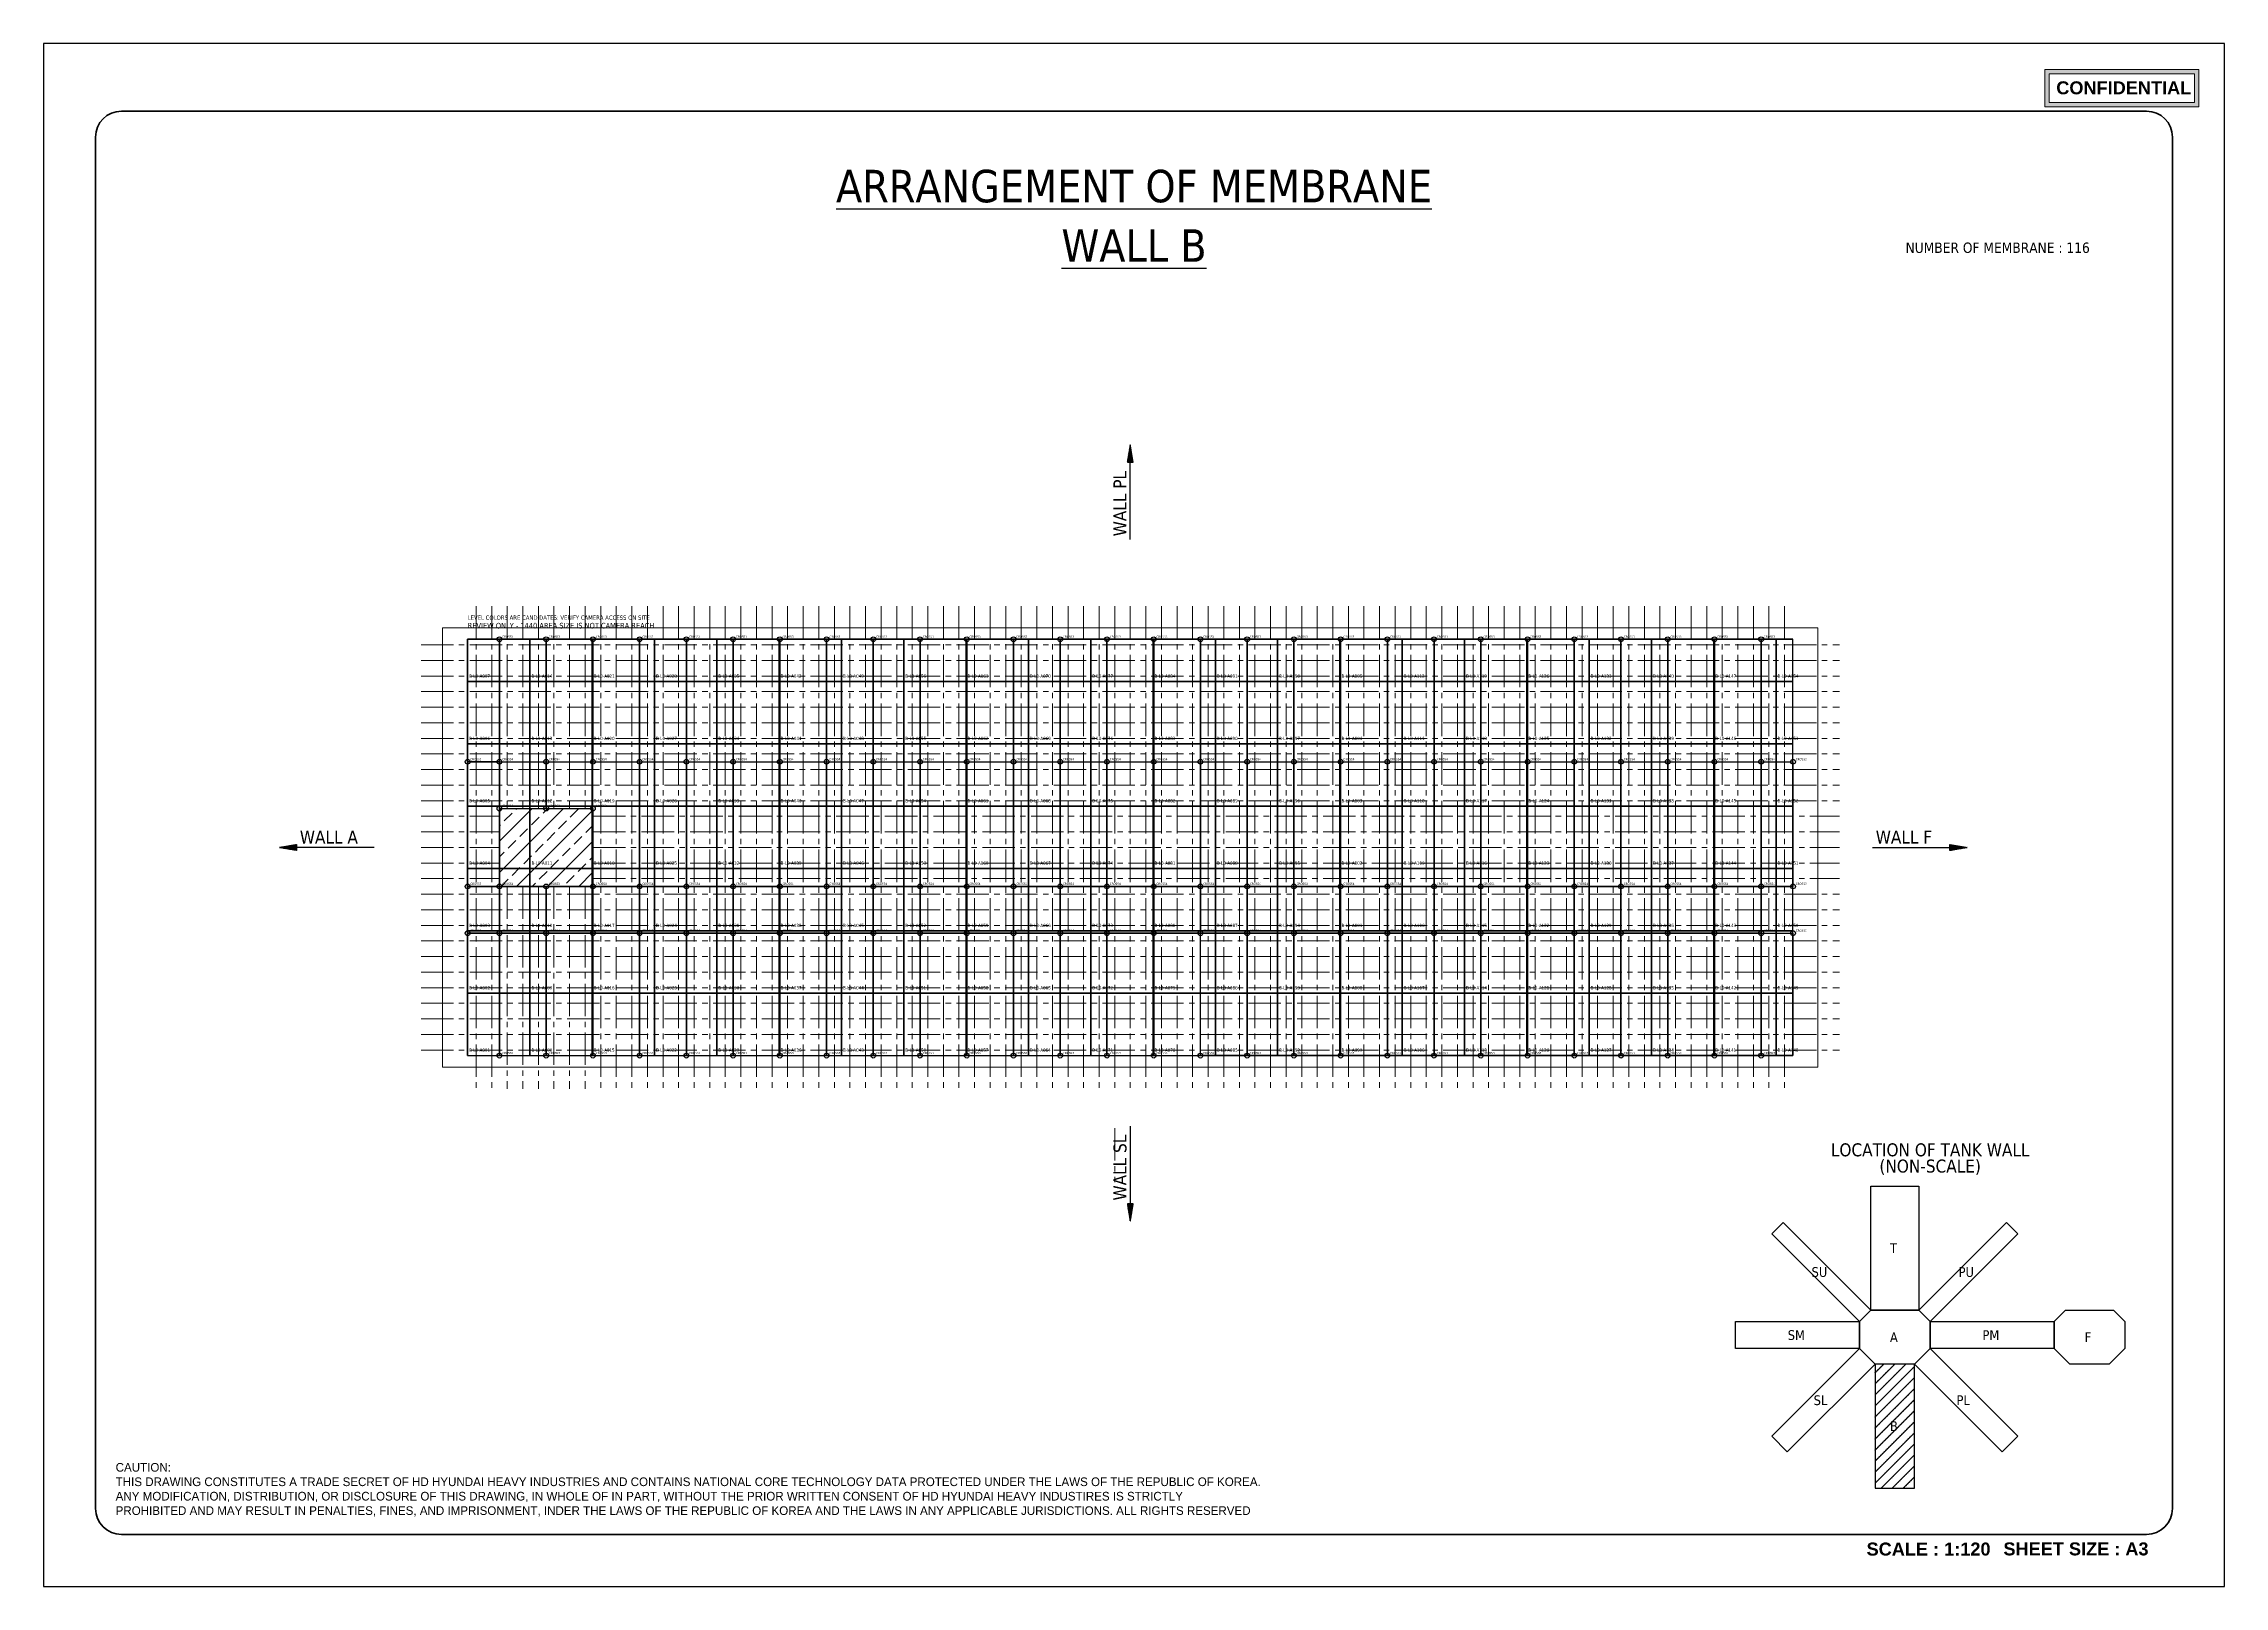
# Model space of a CAD drawing. Extents: x 0 to 50400, y 0 to 35640.
import ezdxf
from ezdxf.enums import TextEntityAlignment as Align

# ---------------------------------------------------------------- set-up
doc = ezdxf.new("R2010")
doc.units = 0
doc.linetypes.add('CENTER2', pattern=[225, 150, -25, 25, -25])
for name, color, linetype, lineweight in [('ACS_AREA_L0', 3, 'Continuous', 25), ('ACS_CROSS3', 200, 'Continuous', 25), ('ACS_CROSS4', 206, 'Continuous', 25), ('ACS_LABEL', 7, 'Continuous', 25), ('ACS_LINE_H', 30, 'Continuous', 25), ('ACS_LINE_V', 30, 'Continuous', 25), ('ACS_VERIFY', 1, 'Continuous', 25), ('KC-2B HHITABLE', 253, 'Continuous', 25), ('KC-2B Membrane Sheet', 181, 'Continuous', 25), ('KC-2B Membrane Sheet UM', 181, 'Continuous', 25), ('KC-2B Non Scale View', 253, 'Continuous', 25), ('KC-2B Note', 2, 'Continuous', 25), ('KC-2B Steel Wall', 7, 'Continuous', 20), ('KC-2B Wall Name', 3, 'Continuous', 25)]:
    doc.layers.add(name, color=color, linetype=linetype, lineweight=lineweight)
doc.layers.add('MULTI-PLOT-AREA', color=2, linetype='Continuous', plot=False)
doc.layers.add('New Scale Title', color=7, linetype='Continuous')
doc.styles.add('arial', font='arialbd.ttf')
doc.styles.add('Default', font='tahoma.ttf')

# ---------------------------------------------------------------- blocks, each defined once
blk = doc.blocks.new('MULTI-PLOT-AREA')
at = {"layer": 'MULTI-PLOT-AREA'}
blk.add_lwpolyline([(0, 0), (1, 0), (1, 1), (0, 1)], close=True, dxfattribs=at)

msp = doc.modelspace()

# ---------------------------------------------------------------- hatches: boundary and pattern name
at = {"layer": 'KC-2B Non Scale View'}
h = msp.add_hatch(dxfattribs=at)
h.set_pattern_fill('WALLCHECK', color=256, scale=0.090198, style=0, pattern_type=2)
h.set_pattern_definition([(45, (42783.48, 5135.06), (-127.56, 127.56), [9.01984, -0.009])])
h.paths.add_polyline_path([(42326, 5135), (42326, 2268), (43241, 2268), (43241, 5135)])
at = {"layer": 'KC-2B Wall Name'}
h = msp.add_hatch(dxfattribs=at)
h.set_pattern_fill('SLOPELINE', color=256, scale=0.75, style=0, pattern_type=2)
h.set_pattern_definition([(45, (36319.7131, 15502.3473), (-0.530330086, 0.530330086), [75, -0.075])])
h.paths.add_polyline_path([(25048, 25973), (25181, 25973), (25115, 26370)])
at = {"layer": 'KC-2B Wall Name', "extrusion": (0, 0, -1)}
h = msp.add_hatch(dxfattribs=at)
h.set_pattern_fill('SLOPELINE', color=256, scale=0.75, angle=90, style=0, pattern_type=2)
h.set_pattern_definition([(135, (229438.1888, 13695.1), (-0.530330086, -0.530330086), [75, -0.075])])
h.paths.add_polyline_path([(-5847, 17137), (-5847, 17003), (-5450, 17070)])
h = msp.add_hatch(dxfattribs=at)
h.set_pattern_fill('SLOPELINE', color=256, scale=0.75, angle=90, style=0, pattern_type=2)
h.set_pattern_definition([(135, (104201.3875, 12210.1), (-0.530330086, -0.530330086), [75, -0.075])])
h.paths.add_polyline_path([(-44057, 17003), (-44057, 17137), (-44455, 17070)])
at = {"layer": 'KC-2B Wall Name'}
h = msp.add_hatch(dxfattribs=at)
h.set_pattern_fill('SLOPELINE', color=256, scale=0.75, style=0, pattern_type=2)
h.set_pattern_definition([(45, (36319.7131, 12559.64045), (-0.530330086, 0.530330086), [75, -0.075])])
h.paths.add_polyline_path([(25181, 8839), (25048, 8839), (25115, 8441)])
at = {"layer": 'New Scale Title', "lineweight": 5, "true_color": 0xff0000}
h = msp.add_hatch(color=1, dxfattribs=at)
h.dxf.hatch_style = 1
h.paths.add_polyline_path([(49813, 35045), (46249, 35045), (46249, 34181), (49813, 34181)])
h.paths.add_polyline_path([(46351, 34283), (46351, 34943), (49711, 34943), (49711, 34283)], flags=16)
h.paths.add_polyline_path([(46420, 34300), (49690, 34300), (49690, 34918), (46420, 34918)], flags=8)

# ---------------------------------------------------------------- linework, layer by layer
at = {"color": 1}
for p, q in [((10535, 17930), (10575, 17970)), ((10535, 17212), (11293, 17970)), ((10535, 17970), (12695, 17970)), ((10646, 17682), (10826, 17862)), ((10916, 17952), (10934, 17970)), ((11112, 17070), (12012, 17970)), ((11275, 17592), (11454, 17772)), ((11544, 17862), (11652, 17970)), ((11830, 17070), (12695, 17935)), ((11903, 17503), (12083, 17682)), ((12173, 17772), (12352, 17952)), ((10535, 17571), (10556, 17592)), ((10752, 17070), (10916, 17233)), ((11005, 17323), (11185, 17503)), ((11471, 17070), (11544, 17143)), ((11634, 17233), (11814, 17413)), ((12263, 17143), (12442, 17323)), ((12532, 17413), (12695, 17576)), ((12549, 17070), (12695, 17216)), ((10535, 16493), (11112, 17070)), ((10535, 16852), (10646, 16964)), ((10736, 17054), (10752, 17070)), ((10930, 16170), (11830, 17070)), ((11095, 16694), (11275, 16874)), ((11365, 16964), (11471, 17070)), ((11649, 16170), (12549, 17070)), ((11724, 16605), (11903, 16784)), ((11993, 16874), (12173, 17054)), ((12352, 16515), (12532, 16694)), ((12622, 16784), (12695, 16857)), ((12695, 16170), (10535, 16170)), ((10571, 16170), (10736, 16335)), ((10826, 16425), (11005, 16605)), ((11289, 16170), (11365, 16245)), ((11454, 16335), (11634, 16515)), ((12083, 16245), (12263, 16425)), ((12367, 16170), (12695, 16498))]:
    msp.add_line(p, q, dxfattribs=at)
for p, q in [((10535, 16170), (10535, 17970)), ((12695, 17970), (12695, 16170))]:
    msp.add_line(p, q)
at = {"layer": 'ACS_AREA_L0'}
for points in [[(9800, 20901), (11240, 20901), (11240, 21879), (9800, 21879)], [(11240, 20901), (12680, 20901), (12680, 21879), (11240, 21879)], [(12680, 20901), (14120, 20901), (14120, 21879), (12680, 21879)], [(14120, 20901), (15560, 20901), (15560, 21879), (14120, 21879)], [(15560, 20901), (17000, 20901), (17000, 21879), (15560, 21879)], [(17000, 20901), (18440, 20901), (18440, 21879), (17000, 21879)], [(18440, 20901), (19880, 20901), (19880, 21879), (18440, 21879)], [(19880, 20901), (21320, 20901), (21320, 21879), (19880, 21879)], [(21320, 20901), (22760, 20901), (22760, 21879), (21320, 21879)], [(22760, 20901), (24200, 20901), (24200, 21879), (22760, 21879)], [(24200, 20901), (25640, 20901), (25640, 21879), (24200, 21879)], [(25640, 20901), (27080, 20901), (27080, 21879), (25640, 21879)], [(27080, 20901), (28520, 20901), (28520, 21879), (27080, 21879)], [(28520, 20901), (29960, 20901), (29960, 21879), (28520, 21879)], [(29960, 20901), (31400, 20901), (31400, 21879), (29960, 21879)], [(31400, 20901), (32840, 20901), (32840, 21879), (31400, 21879)], [(32840, 20901), (34280, 20901), (34280, 21879), (32840, 21879)], [(34280, 20901), (35720, 20901), (35720, 21879), (34280, 21879)], [(35720, 20901), (37160, 20901), (37160, 21879), (35720, 21879)], [(37160, 20901), (38600, 20901), (38600, 21879), (37160, 21879)], [(38600, 20901), (40040, 20901), (40040, 21879), (38600, 21879)], [(40040, 20901), (40430, 20901), (40430, 21879), (40040, 21879)], [(9800, 19461), (11240, 19461), (11240, 20901), (9800, 20901)], [(11240, 19461), (12680, 19461), (12680, 20901), (11240, 20901)], [(12680, 19461), (14120, 19461), (14120, 20901), (12680, 20901)], [(14120, 19461), (15560, 19461), (15560, 20901), (14120, 20901)], [(15560, 19461), (17000, 19461), (17000, 20901), (15560, 20901)], [(17000, 19461), (18440, 19461), (18440, 20901), (17000, 20901)], [(18440, 19461), (19880, 19461), (19880, 20901), (18440, 20901)], [(19880, 19461), (21320, 19461), (21320, 20901), (19880, 20901)], [(21320, 19461), (22760, 19461), (22760, 20901), (21320, 20901)], [(22760, 19461), (24200, 19461), (24200, 20901), (22760, 20901)], [(24200, 19461), (25640, 19461), (25640, 20901), (24200, 20901)], [(25640, 19461), (27080, 19461), (27080, 20901), (25640, 20901)], [(27080, 19461), (28520, 19461), (28520, 20901), (27080, 20901)], [(28520, 19461), (29960, 19461), (29960, 20901), (28520, 20901)], [(29960, 19461), (31400, 19461), (31400, 20901), (29960, 20901)], [(31400, 19461), (32840, 19461), (32840, 20901), (31400, 20901)], [(32840, 19461), (34280, 19461), (34280, 20901), (32840, 20901)], [(34280, 19461), (35720, 19461), (35720, 20901), (34280, 20901)], [(35720, 19461), (37160, 19461), (37160, 20901), (35720, 20901)], [(37160, 19461), (38600, 19461), (38600, 20901), (37160, 20901)], [(38600, 19461), (40040, 19461), (40040, 20901), (38600, 20901)], [(40040, 19461), (40430, 19461), (40430, 20901), (40040, 20901)], [(9800, 18021), (11240, 18021), (11240, 19461), (9800, 19461)], [(11240, 18021), (12680, 18021), (12680, 19461), (11240, 19461)], [(12680, 18021), (14120, 18021), (14120, 19461), (12680, 19461)], [(14120, 18021), (15560, 18021), (15560, 19461), (14120, 19461)], [(15560, 18021), (17000, 18021), (17000, 19461), (15560, 19461)], [(17000, 18021), (18440, 18021), (18440, 19461), (17000, 19461)], [(18440, 18021), (19880, 18021), (19880, 19461), (18440, 19461)], [(19880, 18021), (21320, 18021), (21320, 19461), (19880, 19461)], [(21320, 18021), (22760, 18021), (22760, 19461), (21320, 19461)], [(22760, 18021), (24200, 18021), (24200, 19461), (22760, 19461)], [(24200, 18021), (25640, 18021), (25640, 19461), (24200, 19461)], [(25640, 18021), (27080, 18021), (27080, 19461), (25640, 19461)], [(27080, 18021), (28520, 18021), (28520, 19461), (27080, 19461)], [(28520, 18021), (29960, 18021), (29960, 19461), (28520, 19461)], [(29960, 18021), (31400, 18021), (31400, 19461), (29960, 19461)], [(31400, 18021), (32840, 18021), (32840, 19461), (31400, 19461)], [(32840, 18021), (34280, 18021), (34280, 19461), (32840, 19461)], [(34280, 18021), (35720, 18021), (35720, 19461), (34280, 19461)], [(35720, 18021), (37160, 18021), (37160, 19461), (35720, 19461)], [(37160, 18021), (38600, 18021), (38600, 19461), (37160, 19461)], [(38600, 18021), (40040, 18021), (40040, 19461), (38600, 19461)], [(40040, 18021), (40430, 18021), (40430, 19461), (40040, 19461)], [(9800, 16581), (11240, 16581), (11240, 18021), (9800, 18021)], [(11240, 16581), (12680, 16581), (12680, 18021), (11240, 18021)], [(12680, 16581), (14120, 16581), (14120, 18021), (12680, 18021)], [(14120, 16581), (15560, 16581), (15560, 18021), (14120, 18021)], [(15560, 16581), (17000, 16581), (17000, 18021), (15560, 18021)], [(17000, 16581), (18440, 16581), (18440, 18021), (17000, 18021)], [(18440, 16581), (19880, 16581), (19880, 18021), (18440, 18021)], [(19880, 16581), (21320, 16581), (21320, 18021), (19880, 18021)], [(21320, 16581), (22760, 16581), (22760, 18021), (21320, 18021)], [(22760, 16581), (24200, 16581), (24200, 18021), (22760, 18021)], [(24200, 16581), (25640, 16581), (25640, 18021), (24200, 18021)], [(25640, 16581), (27080, 16581), (27080, 18021), (25640, 18021)], [(27080, 16581), (28520, 16581), (28520, 18021), (27080, 18021)], [(28520, 16581), (29960, 16581), (29960, 18021), (28520, 18021)], [(29960, 16581), (31400, 16581), (31400, 18021), (29960, 18021)], [(31400, 16581), (32840, 16581), (32840, 18021), (31400, 18021)], [(32840, 16581), (34280, 16581), (34280, 18021), (32840, 18021)], [(34280, 16581), (35720, 16581), (35720, 18021), (34280, 18021)], [(35720, 16581), (37160, 16581), (37160, 18021), (35720, 18021)], [(37160, 16581), (38600, 16581), (38600, 18021), (37160, 18021)], [(38600, 16581), (40040, 16581), (40040, 18021), (38600, 18021)], [(40040, 16581), (40430, 16581), (40430, 18021), (40040, 18021)], [(9800, 15141), (11240, 15141), (11240, 16581), (9800, 16581)], [(11240, 15141), (12680, 15141), (12680, 16581), (11240, 16581)], [(12680, 15141), (14120, 15141), (14120, 16581), (12680, 16581)], [(14120, 15141), (15560, 15141), (15560, 16581), (14120, 16581)], [(15560, 15141), (17000, 15141), (17000, 16581), (15560, 16581)], [(17000, 15141), (18440, 15141), (18440, 16581), (17000, 16581)], [(18440, 15141), (19880, 15141), (19880, 16581), (18440, 16581)], [(19880, 15141), (21320, 15141), (21320, 16581), (19880, 16581)], [(21320, 15141), (22760, 15141), (22760, 16581), (21320, 16581)], [(22760, 15141), (24200, 15141), (24200, 16581), (22760, 16581)], [(24200, 15141), (25640, 15141), (25640, 16581), (24200, 16581)], [(25640, 15141), (27080, 15141), (27080, 16581), (25640, 16581)], [(27080, 15141), (28520, 15141), (28520, 16581), (27080, 16581)], [(28520, 15141), (29960, 15141), (29960, 16581), (28520, 16581)], [(29960, 15141), (31400, 15141), (31400, 16581), (29960, 16581)], [(31400, 15141), (32840, 15141), (32840, 16581), (31400, 16581)], [(32840, 15141), (34280, 15141), (34280, 16581), (32840, 16581)], [(34280, 15141), (35720, 15141), (35720, 16581), (34280, 16581)], [(35720, 15141), (37160, 15141), (37160, 16581), (35720, 16581)], [(37160, 15141), (38600, 15141), (38600, 16581), (37160, 16581)], [(38600, 15141), (40040, 15141), (40040, 16581), (38600, 16581)], [(40040, 15141), (40430, 15141), (40430, 16581), (40040, 16581)], [(9800, 13701), (11240, 13701), (11240, 15141), (9800, 15141)], [(11240, 13701), (12680, 13701), (12680, 15141), (11240, 15141)], [(12680, 13701), (14120, 13701), (14120, 15141), (12680, 15141)], [(14120, 13701), (15560, 13701), (15560, 15141), (14120, 15141)], [(15560, 13701), (17000, 13701), (17000, 15141), (15560, 15141)], [(17000, 13701), (18440, 13701), (18440, 15141), (17000, 15141)], [(18440, 13701), (19880, 13701), (19880, 15141), (18440, 15141)], [(19880, 13701), (21320, 13701), (21320, 15141), (19880, 15141)], [(21320, 13701), (22760, 13701), (22760, 15141), (21320, 15141)], [(22760, 13701), (24200, 13701), (24200, 15141), (22760, 15141)], [(24200, 13701), (25640, 13701), (25640, 15141), (24200, 15141)], [(25640, 13701), (27080, 13701), (27080, 15141), (25640, 15141)], [(27080, 13701), (28520, 13701), (28520, 15141), (27080, 15141)], [(28520, 13701), (29960, 13701), (29960, 15141), (28520, 15141)], [(29960, 13701), (31400, 13701), (31400, 15141), (29960, 15141)], [(31400, 13701), (32840, 13701), (32840, 15141), (31400, 15141)], [(32840, 13701), (34280, 13701), (34280, 15141), (32840, 15141)], [(34280, 13701), (35720, 13701), (35720, 15141), (34280, 15141)], [(35720, 13701), (37160, 13701), (37160, 15141), (35720, 15141)], [(37160, 13701), (38600, 13701), (38600, 15141), (37160, 15141)], [(38600, 13701), (40040, 13701), (40040, 15141), (38600, 15141)], [(40040, 13701), (40430, 13701), (40430, 15141), (40040, 15141)], [(9800, 12261), (11240, 12261), (11240, 13701), (9800, 13701)], [(11240, 12261), (12680, 12261), (12680, 13701), (11240, 13701)], [(12680, 12261), (14120, 12261), (14120, 13701), (12680, 13701)], [(14120, 12261), (15560, 12261), (15560, 13701), (14120, 13701)], [(15560, 12261), (17000, 12261), (17000, 13701), (15560, 13701)], [(17000, 12261), (18440, 12261), (18440, 13701), (17000, 13701)], [(18440, 12261), (19880, 12261), (19880, 13701), (18440, 13701)], [(19880, 12261), (21320, 12261), (21320, 13701), (19880, 13701)], [(21320, 12261), (22760, 12261), (22760, 13701), (21320, 13701)], [(22760, 12261), (24200, 12261), (24200, 13701), (22760, 13701)], [(24200, 12261), (25640, 12261), (25640, 13701), (24200, 13701)], [(25640, 12261), (27080, 12261), (27080, 13701), (25640, 13701)], [(27080, 12261), (28520, 12261), (28520, 13701), (27080, 13701)], [(28520, 12261), (29960, 12261), (29960, 13701), (28520, 13701)], [(29960, 12261), (31400, 12261), (31400, 13701), (29960, 13701)], [(31400, 12261), (32840, 12261), (32840, 13701), (31400, 13701)], [(32840, 12261), (34280, 12261), (34280, 13701), (32840, 13701)], [(34280, 12261), (35720, 12261), (35720, 13701), (34280, 13701)], [(35720, 12261), (37160, 12261), (37160, 13701), (35720, 13701)], [(37160, 12261), (38600, 12261), (38600, 13701), (37160, 13701)], [(38600, 12261), (40040, 12261), (40040, 13701), (38600, 13701)], [(40040, 12261), (40430, 12261), (40430, 13701), (40040, 13701)]]:
    msp.add_lwpolyline(points, close=True, dxfattribs=at)
at = {"layer": 'ACS_CROSS3'}
for centre in [(10535, 21879), (11615, 21879), (12695, 21879), (13775, 21879), (14855, 21879), (15935, 21879), (17015, 21879), (18095, 21879), (19175, 21879), (20255, 21879), (21335, 21879), (22415, 21879), (23495, 21879), (24575, 21879), (25655, 21879), (26735, 21879), (27815, 21879), (28895, 21879), (29975, 21879), (31055, 21879), (32135, 21879), (33215, 21879), (34295, 21879), (35375, 21879), (36455, 21879), (37535, 21879), (38615, 21879), (39695, 21879), (9800, 19050), (40430, 19050), (10535, 17970), (11615, 17970), (12695, 17970), (9800, 16170), (11615, 16170), (40430, 16170), (9800, 15090), (40430, 15090), (10535, 12261), (11615, 12261), (12695, 12261), (13775, 12261), (14855, 12261), (15935, 12261), (17015, 12261), (18095, 12261), (19175, 12261), (20255, 12261), (21335, 12261), (22415, 12261), (23495, 12261), (24575, 12261), (25655, 12261), (26735, 12261), (27815, 12261), (28895, 12261), (29975, 12261), (31055, 12261), (32135, 12261), (33215, 12261), (34295, 12261), (35375, 12261), (36455, 12261), (37535, 12261), (38615, 12261), (39695, 12261)]:
    msp.add_circle(centre, 55, dxfattribs=at)
at = {"layer": 'ACS_CROSS4'}
for centre in [(10535, 19050), (11615, 19050), (12695, 19050), (13775, 19050), (14855, 19050), (15935, 19050), (17015, 19050), (18095, 19050), (19175, 19050), (20255, 19050), (21335, 19050), (22415, 19050), (23495, 19050), (24575, 19050), (25655, 19050), (26735, 19050), (27815, 19050), (28895, 19050), (29975, 19050), (31055, 19050), (32135, 19050), (33215, 19050), (34295, 19050), (35375, 19050), (36455, 19050), (37535, 19050), (38615, 19050), (39695, 19050), (10535, 16170), (12695, 16170), (13775, 16170), (14855, 16170), (15935, 16170), (17015, 16170), (18095, 16170), (19175, 16170), (20255, 16170), (21335, 16170), (22415, 16170), (23495, 16170), (24575, 16170), (25655, 16170), (26735, 16170), (27815, 16170), (28895, 16170), (29975, 16170), (31055, 16170), (32135, 16170), (33215, 16170), (34295, 16170), (35375, 16170), (36455, 16170), (37535, 16170), (38615, 16170), (39695, 16170), (10535, 15090), (11615, 15090), (12695, 15090), (13775, 15090), (14855, 15090), (15935, 15090), (17015, 15090), (18095, 15090), (19175, 15090), (20255, 15090), (21335, 15090), (22415, 15090), (23495, 15090), (24575, 15090), (25655, 15090), (26735, 15090), (27815, 15090), (28895, 15090), (29975, 15090), (31055, 15090), (32135, 15090), (33215, 15090), (34295, 15090), (35375, 15090), (36455, 15090), (37535, 15090), (38615, 15090), (39695, 15090)]:
    msp.add_circle(centre, 55, dxfattribs=at)
at = {"layer": 'ACS_LINE_H'}
for p, q in [((9800, 21879), (11240, 21879)), ((11240, 21879), (12680, 21879)), ((12680, 21879), (14120, 21879)), ((14120, 21879), (15560, 21879)), ((15560, 21879), (17000, 21879)), ((17000, 21879), (18440, 21879)), ((18440, 21879), (19880, 21879)), ((19880, 21879), (21320, 21879)), ((21320, 21879), (22760, 21879)), ((22760, 21879), (24200, 21879)), ((24200, 21879), (25640, 21879)), ((25640, 21879), (27080, 21879)), ((27080, 21879), (28520, 21879)), ((28520, 21879), (29960, 21879)), ((29960, 21879), (31400, 21879)), ((31400, 21879), (32840, 21879)), ((32840, 21879), (34280, 21879)), ((34280, 21879), (35720, 21879)), ((35720, 21879), (37160, 21879)), ((37160, 21879), (38600, 21879)), ((38600, 21879), (40040, 21879)), ((40040, 21879), (40430, 21879)), ((9800, 19050), (11240, 19050)), ((11240, 19050), (12680, 19050)), ((12680, 19050), (14120, 19050)), ((14120, 19050), (15560, 19050)), ((15560, 19050), (17000, 19050)), ((17000, 19050), (18440, 19050)), ((18440, 19050), (19880, 19050)), ((19880, 19050), (21320, 19050)), ((21320, 19050), (22760, 19050)), ((22760, 19050), (24200, 19050)), ((24200, 19050), (25640, 19050)), ((25640, 19050), (27080, 19050)), ((27080, 19050), (28520, 19050)), ((28520, 19050), (29960, 19050)), ((29960, 19050), (31400, 19050)), ((31400, 19050), (32840, 19050)), ((32840, 19050), (34280, 19050)), ((34280, 19050), (35720, 19050)), ((35720, 19050), (37160, 19050)), ((37160, 19050), (38600, 19050)), ((38600, 19050), (40040, 19050)), ((40040, 19050), (40430, 19050)), ((10535, 17970), (11240, 17970)), ((11240, 17970), (12680, 17970)), ((12680, 17970), (12695, 17970)), ((9800, 16170), (11240, 16170)), ((11240, 16170), (12680, 16170)), ((12680, 16170), (14120, 16170)), ((14120, 16170), (15560, 16170)), ((15560, 16170), (17000, 16170)), ((17000, 16170), (18440, 16170)), ((18440, 16170), (19880, 16170)), ((19880, 16170), (21320, 16170)), ((21320, 16170), (22760, 16170)), ((22760, 16170), (24200, 16170)), ((24200, 16170), (25640, 16170)), ((25640, 16170), (27080, 16170)), ((27080, 16170), (28520, 16170)), ((28520, 16170), (29960, 16170)), ((29960, 16170), (31400, 16170)), ((31400, 16170), (32840, 16170)), ((32840, 16170), (34280, 16170)), ((34280, 16170), (35720, 16170)), ((35720, 16170), (37160, 16170)), ((37160, 16170), (38600, 16170)), ((38600, 16170), (40040, 16170)), ((40040, 16170), (40430, 16170)), ((9800, 15090), (11240, 15090)), ((11240, 15090), (12680, 15090)), ((12680, 15090), (14120, 15090)), ((14120, 15090), (15560, 15090)), ((15560, 15090), (17000, 15090)), ((17000, 15090), (18440, 15090)), ((18440, 15090), (19880, 15090)), ((19880, 15090), (21320, 15090)), ((21320, 15090), (22760, 15090)), ((22760, 15090), (24200, 15090)), ((24200, 15090), (25640, 15090)), ((25640, 15090), (27080, 15090)), ((27080, 15090), (28520, 15090)), ((28520, 15090), (29960, 15090)), ((29960, 15090), (31400, 15090)), ((31400, 15090), (32840, 15090)), ((32840, 15090), (34280, 15090)), ((34280, 15090), (35720, 15090)), ((35720, 15090), (37160, 15090)), ((37160, 15090), (38600, 15090)), ((38600, 15090), (40040, 15090)), ((40040, 15090), (40430, 15090)), ((9800, 12261), (11240, 12261)), ((11240, 12261), (12680, 12261)), ((12680, 12261), (14120, 12261)), ((14120, 12261), (15560, 12261)), ((15560, 12261), (17000, 12261)), ((17000, 12261), (18440, 12261)), ((18440, 12261), (19880, 12261)), ((19880, 12261), (21320, 12261)), ((21320, 12261), (22760, 12261)), ((22760, 12261), (24200, 12261)), ((24200, 12261), (25640, 12261)), ((25640, 12261), (27080, 12261)), ((27080, 12261), (28520, 12261)), ((28520, 12261), (29960, 12261)), ((29960, 12261), (31400, 12261)), ((31400, 12261), (32840, 12261)), ((32840, 12261), (34280, 12261)), ((34280, 12261), (35720, 12261)), ((35720, 12261), (37160, 12261)), ((37160, 12261), (38600, 12261)), ((38600, 12261), (40040, 12261)), ((40040, 12261), (40430, 12261))]:
    msp.add_line(p, q, dxfattribs=at)
at = {"layer": 'ACS_LINE_V'}
for p, q in [((9800, 20901), (9800, 21879)), ((10535, 20901), (10535, 21879)), ((11615, 20901), (11615, 21879)), ((12695, 20901), (12695, 21879)), ((13775, 20901), (13775, 21879)), ((14855, 20901), (14855, 21879)), ((15935, 20901), (15935, 21879)), ((17015, 20901), (17015, 21879)), ((18095, 20901), (18095, 21879)), ((19175, 20901), (19175, 21879)), ((20255, 20901), (20255, 21879)), ((21335, 20901), (21335, 21879)), ((22415, 20901), (22415, 21879)), ((23495, 20901), (23495, 21879)), ((24575, 20901), (24575, 21879)), ((25655, 20901), (25655, 21879)), ((26735, 20901), (26735, 21879)), ((27815, 20901), (27815, 21879)), ((28895, 20901), (28895, 21879)), ((29975, 20901), (29975, 21879)), ((31055, 20901), (31055, 21879)), ((32135, 20901), (32135, 21879)), ((33215, 20901), (33215, 21879)), ((34295, 20901), (34295, 21879)), ((35375, 20901), (35375, 21879)), ((36455, 20901), (36455, 21879)), ((37535, 20901), (37535, 21879)), ((38615, 20901), (38615, 21879)), ((39695, 20901), (39695, 21879)), ((40430, 20901), (40430, 21879)), ((9800, 19461), (9800, 20901)), ((10535, 19461), (10535, 20901)), ((11615, 19461), (11615, 20901)), ((12695, 19461), (12695, 20901)), ((13775, 19461), (13775, 20901)), ((14855, 19461), (14855, 20901)), ((15935, 19461), (15935, 20901)), ((17015, 19461), (17015, 20901)), ((18095, 19461), (18095, 20901)), ((19175, 19461), (19175, 20901)), ((20255, 19461), (20255, 20901)), ((21335, 19461), (21335, 20901)), ((22415, 19461), (22415, 20901)), ((23495, 19461), (23495, 20901)), ((24575, 19461), (24575, 20901)), ((25655, 19461), (25655, 20901)), ((26735, 19461), (26735, 20901)), ((27815, 19461), (27815, 20901)), ((28895, 19461), (28895, 20901)), ((29975, 19461), (29975, 20901)), ((31055, 19461), (31055, 20901)), ((32135, 19461), (32135, 20901)), ((33215, 19461), (33215, 20901)), ((34295, 19461), (34295, 20901)), ((35375, 19461), (35375, 20901)), ((36455, 19461), (36455, 20901)), ((37535, 19461), (37535, 20901)), ((38615, 19461), (38615, 20901)), ((39695, 19461), (39695, 20901)), ((40430, 19461), (40430, 20901)), ((9800, 18021), (9800, 19461)), ((10535, 18021), (10535, 19461)), ((11615, 18021), (11615, 19461)), ((12695, 18021), (12695, 19461)), ((13775, 18021), (13775, 19461)), ((14855, 18021), (14855, 19461)), ((15935, 18021), (15935, 19461)), ((17015, 18021), (17015, 19461)), ((18095, 18021), (18095, 19461)), ((19175, 18021), (19175, 19461)), ((20255, 18021), (20255, 19461)), ((21335, 18021), (21335, 19461)), ((22415, 18021), (22415, 19461)), ((23495, 18021), (23495, 19461)), ((24575, 18021), (24575, 19461)), ((25655, 18021), (25655, 19461)), ((26735, 18021), (26735, 19461)), ((27815, 18021), (27815, 19461)), ((28895, 18021), (28895, 19461)), ((29975, 18021), (29975, 19461)), ((31055, 18021), (31055, 19461)), ((32135, 18021), (32135, 19461)), ((33215, 18021), (33215, 19461)), ((34295, 18021), (34295, 19461)), ((35375, 18021), (35375, 19461)), ((36455, 18021), (36455, 19461)), ((37535, 18021), (37535, 19461)), ((38615, 18021), (38615, 19461)), ((39695, 18021), (39695, 19461)), ((40430, 18021), (40430, 19461)), ((9800, 16581), (9800, 18021)), ((10535, 16581), (10535, 18021)), ((11615, 17970), (11615, 18021)), ((12695, 16581), (12695, 18021)), ((13775, 16581), (13775, 18021)), ((14855, 16581), (14855, 18021)), ((15935, 16581), (15935, 18021)), ((17015, 16581), (17015, 18021)), ((18095, 16581), (18095, 18021)), ((19175, 16581), (19175, 18021)), ((20255, 16581), (20255, 18021)), ((21335, 16581), (21335, 18021)), ((22415, 16581), (22415, 18021)), ((23495, 16581), (23495, 18021)), ((24575, 16581), (24575, 18021)), ((25655, 16581), (25655, 18021)), ((26735, 16581), (26735, 18021)), ((27815, 16581), (27815, 18021)), ((28895, 16581), (28895, 18021)), ((29975, 16581), (29975, 18021)), ((31055, 16581), (31055, 18021)), ((32135, 16581), (32135, 18021)), ((33215, 16581), (33215, 18021)), ((34295, 16581), (34295, 18021)), ((35375, 16581), (35375, 18021)), ((36455, 16581), (36455, 18021)), ((37535, 16581), (37535, 18021)), ((38615, 16581), (38615, 18021)), ((39695, 16581), (39695, 18021)), ((40430, 16581), (40430, 18021)), ((9800, 15141), (9800, 16581)), ((10535, 15141), (10535, 16581)), ((11615, 15141), (11615, 16170)), ((12695, 15141), (12695, 16581)), ((13775, 15141), (13775, 16581)), ((14855, 15141), (14855, 16581)), ((15935, 15141), (15935, 16581)), ((17015, 15141), (17015, 16581)), ((18095, 15141), (18095, 16581)), ((19175, 15141), (19175, 16581)), ((20255, 15141), (20255, 16581)), ((21335, 15141), (21335, 16581)), ((22415, 15141), (22415, 16581)), ((23495, 15141), (23495, 16581)), ((24575, 15141), (24575, 16581)), ((25655, 15141), (25655, 16581)), ((26735, 15141), (26735, 16581)), ((27815, 15141), (27815, 16581)), ((28895, 15141), (28895, 16581)), ((29975, 15141), (29975, 16581)), ((31055, 15141), (31055, 16581)), ((32135, 15141), (32135, 16581)), ((33215, 15141), (33215, 16581)), ((34295, 15141), (34295, 16581)), ((35375, 15141), (35375, 16581)), ((36455, 15141), (36455, 16581)), ((37535, 15141), (37535, 16581)), ((38615, 15141), (38615, 16581)), ((39695, 15141), (39695, 16581)), ((40430, 15141), (40430, 16581)), ((9800, 13701), (9800, 15141)), ((10535, 13701), (10535, 15141)), ((11615, 13701), (11615, 15141)), ((12695, 13701), (12695, 15141)), ((13775, 13701), (13775, 15141)), ((14855, 13701), (14855, 15141)), ((15935, 13701), (15935, 15141)), ((17015, 13701), (17015, 15141)), ((18095, 13701), (18095, 15141)), ((19175, 13701), (19175, 15141)), ((20255, 13701), (20255, 15141)), ((21335, 13701), (21335, 15141)), ((22415, 13701), (22415, 15141)), ((23495, 13701), (23495, 15141)), ((24575, 13701), (24575, 15141)), ((25655, 13701), (25655, 15141)), ((26735, 13701), (26735, 15141)), ((27815, 13701), (27815, 15141)), ((28895, 13701), (28895, 15141)), ((29975, 13701), (29975, 15141)), ((31055, 13701), (31055, 15141)), ((32135, 13701), (32135, 15141)), ((33215, 13701), (33215, 15141)), ((34295, 13701), (34295, 15141)), ((35375, 13701), (35375, 15141)), ((36455, 13701), (36455, 15141)), ((37535, 13701), (37535, 15141)), ((38615, 13701), (38615, 15141)), ((39695, 13701), (39695, 15141)), ((40430, 13701), (40430, 15141)), ((9800, 12261), (9800, 13701)), ((10535, 12261), (10535, 13701)), ((11615, 12261), (11615, 13701)), ((12695, 12261), (12695, 13701)), ((13775, 12261), (13775, 13701)), ((14855, 12261), (14855, 13701)), ((15935, 12261), (15935, 13701)), ((17015, 12261), (17015, 13701)), ((18095, 12261), (18095, 13701)), ((19175, 12261), (19175, 13701)), ((20255, 12261), (20255, 13701)), ((21335, 12261), (21335, 13701)), ((22415, 12261), (22415, 13701)), ((23495, 12261), (23495, 13701)), ((24575, 12261), (24575, 13701)), ((25655, 12261), (25655, 13701)), ((26735, 12261), (26735, 13701)), ((27815, 12261), (27815, 13701)), ((28895, 12261), (28895, 13701)), ((29975, 12261), (29975, 13701)), ((31055, 12261), (31055, 13701)), ((32135, 12261), (32135, 13701)), ((33215, 12261), (33215, 13701)), ((34295, 12261), (34295, 13701)), ((35375, 12261), (35375, 13701)), ((36455, 12261), (36455, 13701)), ((37535, 12261), (37535, 13701)), ((38615, 12261), (38615, 13701)), ((39695, 12261), (39695, 13701)), ((40430, 12261), (40430, 13701))]:
    msp.add_line(p, q, dxfattribs=at)
at = {"layer": 'KC-2B Membrane Sheet'}
for points in [[(9800, 19050), (10535, 19050), (10535, 16170), (9800, 16170), (9800, 19050)], [(13775, 16170), (12695, 16170), (12695, 19050), (13775, 19050), (13775, 16170)], [(14855, 16170), (13775, 16170), (13775, 19050), (14855, 19050), (14855, 16170)], [(15935, 16170), (14855, 16170), (14855, 19050), (15935, 19050), (15935, 16170)], [(17015, 16170), (15935, 16170), (15935, 19050), (17015, 19050), (17015, 16170)], [(18095, 16170), (17015, 16170), (17015, 19050), (18095, 19050), (18095, 16170)], [(19175, 16170), (18095, 16170), (18095, 19050), (19175, 19050), (19175, 16170)], [(20255, 16170), (19175, 16170), (19175, 19050), (20255, 19050), (20255, 16170)], [(21335, 16170), (20255, 16170), (20255, 19050), (21335, 19050), (21335, 16170)], [(22415, 16170), (21335, 16170), (21335, 19050), (22415, 19050), (22415, 16170)], [(23495, 16170), (22415, 16170), (22415, 19050), (23495, 19050), (23495, 16170)], [(24575, 16170), (23495, 16170), (23495, 19050), (24575, 19050), (24575, 16170)], [(25655, 16170), (24575, 16170), (24575, 19050), (25655, 19050), (25655, 16170)], [(26735, 16170), (25655, 16170), (25655, 19050), (26735, 19050), (26735, 16170)], [(26735, 19050), (27815, 19050), (27815, 16170), (26735, 16170), (26735, 19050)], [(27815, 19050), (28895, 19050), (28895, 16170), (27815, 16170), (27815, 19050)], [(28895, 19050), (29975, 19050), (29975, 16170), (28895, 16170), (28895, 19050)], [(29975, 19050), (31055, 19050), (31055, 16170), (29975, 16170), (29975, 19050)], [(31055, 19050), (32135, 19050), (32135, 16170), (31055, 16170), (31055, 19050)], [(32135, 19050), (33215, 19050), (33215, 16170), (32135, 16170), (32135, 19050)], [(33215, 19050), (34295, 19050), (34295, 16170), (33215, 16170), (33215, 19050)], [(34295, 19050), (35375, 19050), (35375, 16170), (34295, 16170), (34295, 19050)], [(35375, 19050), (36455, 19050), (36455, 16170), (35375, 16170), (35375, 19050)], [(36455, 19050), (37535, 19050), (37535, 16170), (36455, 16170), (36455, 19050)], [(37535, 19050), (38615, 19050), (38615, 16170), (37535, 16170), (37535, 19050)], [(38615, 19050), (39695, 19050), (39695, 16170), (38615, 16170), (38615, 19050)], [(39695, 19050), (40430, 19050), (40430, 16170), (39695, 16170), (39695, 19050)]]:
    msp.add_lwpolyline(points, dxfattribs=at)
at = {"layer": 'KC-2B Membrane Sheet UM', "linetype": 'Continuous'}
for p, q in [((9800, 21879), (10535, 21879)), ((9800, 19050), (9800, 21879)), ((10535, 21879), (10535, 19050)), ((10535, 19050), (10535, 21879)), ((10535, 21879), (11615, 21879)), ((11615, 19050), (11615, 21879)), ((11615, 21879), (12695, 21879)), ((11615, 21879), (11615, 19050)), ((12695, 19050), (12695, 21879)), ((12695, 21879), (13775, 21879)), ((12695, 21879), (12695, 19050)), ((13775, 21879), (13775, 19050)), ((13775, 19050), (13775, 21879)), ((13775, 21879), (14855, 21879)), ((14855, 19050), (14855, 21879)), ((14855, 21879), (15935, 21879)), ((14855, 21879), (14855, 19050)), ((15935, 19050), (15935, 21879)), ((15935, 21879), (17015, 21879)), ((15935, 21879), (15935, 19050)), ((17015, 21879), (17015, 19050)), ((17015, 19050), (17015, 21879)), ((17015, 21879), (18095, 21879)), ((18095, 19050), (18095, 21879)), ((18095, 21879), (19175, 21879)), ((18095, 21879), (18095, 19050)), ((19175, 19050), (19175, 21879)), ((19175, 21879), (20255, 21879)), ((19175, 21879), (19175, 19050)), ((20255, 19050), (20255, 21879)), ((20255, 21879), (21335, 21879)), ((20255, 21879), (20255, 19050)), ((21335, 19050), (21335, 21879)), ((21335, 21879), (22415, 21879)), ((21335, 21879), (21335, 19050)), ((22415, 19050), (22415, 21879)), ((22415, 21879), (23495, 21879)), ((22415, 21879), (22415, 19050)), ((23495, 19050), (23495, 21879)), ((23495, 21879), (24575, 21879)), ((23495, 21879), (23495, 19050)), ((24575, 19050), (24575, 21879)), ((24575, 21879), (25655, 21879)), ((24575, 21879), (24575, 19050)), ((25655, 21879), (25655, 19050)), ((26735, 21879), (25655, 21879)), ((25655, 21879), (25655, 19050)), ((26735, 21879), (26735, 19050)), ((27815, 21879), (26735, 21879)), ((26735, 19050), (26735, 21879)), ((27815, 21879), (27815, 19050)), ((28895, 21879), (27815, 21879)), ((27815, 19050), (27815, 21879)), ((28895, 21879), (28895, 19050)), ((29975, 21879), (28895, 21879)), ((28895, 19050), (28895, 21879)), ((29975, 21879), (29975, 19050)), ((31055, 21879), (29975, 21879)), ((29975, 19050), (29975, 21879)), ((31055, 21879), (31055, 19050)), ((32135, 21879), (31055, 21879)), ((31055, 19050), (31055, 21879)), ((32135, 21879), (32135, 19050)), ((33215, 21879), (32135, 21879)), ((32135, 19050), (32135, 21879)), ((33215, 19050), (33215, 21879)), ((33215, 21879), (33215, 19050)), ((34295, 21879), (33215, 21879)), ((34295, 21879), (34295, 19050)), ((35375, 21879), (34295, 21879)), ((34295, 19050), (34295, 21879)), ((35375, 21879), (35375, 19050)), ((36455, 21879), (35375, 21879)), ((35375, 19050), (35375, 21879)), ((36455, 21879), (36455, 19050)), ((37535, 21879), (36455, 21879)), ((36455, 19050), (36455, 21879)), ((37535, 21879), (37535, 19050)), ((38615, 21879), (37535, 21879)), ((37535, 19050), (37535, 21879)), ((38615, 19050), (38615, 21879)), ((38615, 21879), (38615, 19050)), ((39695, 21879), (38615, 21879)), ((40430, 21879), (39695, 21879)), ((39695, 21879), (39695, 19050)), ((39695, 19050), (39695, 21879)), ((40430, 19050), (40430, 21879)), ((10535, 19050), (9800, 19050)), ((10535, 19050), (10535, 17970)), ((10535, 19050), (12695, 19050)), ((11615, 17970), (11615, 19050)), ((11615, 19050), (11615, 17970)), ((12695, 17970), (12695, 19050)), ((10535, 17970), (11615, 17970)), ((11615, 17970), (12695, 17970)), ((10535, 16170), (9800, 16170)), ((9800, 16170), (9800, 15090)), ((10535, 15090), (10535, 16170)), ((10535, 16170), (10535, 15090)), ((12695, 16170), (11615, 16170)), ((11615, 16170), (11615, 15090)), ((11615, 15090), (11615, 16170)), ((13775, 16170), (12695, 16170)), ((12695, 16170), (12695, 15090)), ((12695, 15090), (12695, 16170)), ((13775, 15090), (13775, 16170)), ((13775, 16170), (13775, 15090)), ((14855, 16170), (14855, 15090)), ((14855, 15090), (14855, 16170)), ((15935, 16170), (15935, 15090)), ((15935, 15090), (15935, 16170)), ((17015, 15090), (17015, 16170)), ((17015, 16170), (17015, 15090)), ((18095, 16170), (18095, 15090)), ((18095, 15090), (18095, 16170)), ((19175, 16170), (19175, 15090)), ((19175, 15090), (19175, 16170)), ((20255, 16170), (20255, 15090)), ((20255, 15090), (20255, 16170)), ((21335, 16170), (21335, 15090)), ((21335, 15090), (21335, 16170)), ((22415, 16170), (22415, 15090)), ((22415, 15090), (22415, 16170)), ((23495, 16170), (23495, 15090)), ((23495, 15090), (23495, 16170)), ((24575, 16170), (24575, 15090)), ((24575, 15090), (24575, 16170)), ((25655, 16170), (25655, 15090)), ((25655, 15090), (25655, 16170)), ((26735, 16170), (26735, 15090)), ((26735, 15090), (26735, 16170)), ((27815, 16170), (27815, 15090)), ((27815, 15090), (27815, 16170)), ((28895, 16170), (28895, 15090)), ((28895, 15090), (28895, 16170)), ((29975, 16170), (29975, 15090)), ((29975, 15090), (29975, 16170)), ((31055, 16170), (31055, 15090)), ((31055, 15090), (31055, 16170)), ((32135, 16170), (32135, 15090)), ((32135, 15090), (32135, 16170)), ((33215, 15090), (33215, 16170)), ((33215, 16170), (33215, 15090)), ((34295, 16170), (34295, 15090)), ((34295, 15090), (34295, 16170)), ((35375, 16170), (35375, 15090)), ((35375, 15090), (35375, 16170)), ((36455, 16170), (36455, 15090)), ((36455, 15090), (36455, 16170)), ((37535, 16170), (37535, 15090)), ((37535, 15090), (37535, 16170)), ((38615, 15090), (38615, 16170)), ((38615, 16170), (38615, 15090)), ((39695, 16170), (39695, 15090)), ((40430, 16170), (39695, 16170)), ((39695, 15090), (39695, 16170)), ((40430, 15090), (40430, 16170)), ((10535, 15090), (9800, 15090)), ((9800, 15090), (9800, 12261)), ((9800, 15090), (10535, 15090)), ((10535, 12261), (10535, 15090)), ((39695, 15090), (10535, 15090)), ((10535, 15090), (10535, 12261)), ((10535, 15090), (39695, 15090)), ((11615, 15090), (11615, 12261)), ((11615, 12261), (11615, 15090)), ((12695, 15090), (12695, 12261)), ((12695, 12261), (12695, 15090)), ((13775, 15090), (13775, 12261)), ((13775, 12261), (13775, 15090)), ((14855, 15090), (14855, 12261)), ((14855, 12261), (14855, 15090)), ((15935, 15090), (15935, 12261)), ((15935, 12261), (15935, 15090)), ((17015, 15090), (17015, 12261)), ((17015, 12261), (17015, 15090)), ((18095, 15090), (18095, 12261)), ((18095, 12261), (18095, 15090)), ((19175, 15090), (19175, 12261)), ((19175, 12261), (19175, 15090)), ((20255, 15090), (20255, 12261)), ((20255, 12261), (20255, 15090)), ((21335, 15090), (21335, 12261)), ((21335, 12261), (21335, 15090)), ((22415, 15090), (22415, 12261)), ((22415, 12261), (22415, 15090)), ((23495, 15090), (23495, 12261)), ((23495, 12261), (23495, 15090)), ((24575, 15090), (24575, 12261)), ((24575, 12261), (24575, 15090)), ((25655, 15090), (25655, 12261)), ((25655, 12261), (25655, 15090)), ((26735, 12261), (26735, 15090)), ((26735, 12261), (26735, 15090)), ((27815, 12261), (27815, 15090)), ((27815, 15090), (27815, 12261)), ((28895, 12261), (28895, 15090)), ((28895, 15090), (28895, 12261)), ((29975, 12261), (29975, 15090)), ((29975, 15090), (29975, 12261)), ((31055, 12261), (31055, 15090)), ((31055, 15090), (31055, 12261)), ((32135, 12261), (32135, 15090)), ((32135, 15090), (32135, 12261)), ((33215, 12261), (33215, 15090)), ((33215, 15090), (33215, 12261)), ((34295, 12261), (34295, 15090)), ((34295, 15090), (34295, 12261)), ((35375, 12261), (35375, 15090)), ((35375, 15090), (35375, 12261)), ((36455, 12261), (36455, 15090)), ((36455, 15090), (36455, 12261)), ((37535, 12261), (37535, 15090)), ((37535, 15090), (37535, 12261)), ((38615, 12261), (38615, 15090)), ((38615, 15090), (38615, 12261)), ((39695, 12261), (39695, 15090)), ((39695, 15090), (40430, 15090)), ((39695, 15090), (39695, 12261)), ((39695, 15090), (40430, 15090)), ((40430, 15090), (40430, 12261)), ((9800, 12261), (10535, 12261)), ((10535, 12261), (11615, 12261)), ((11615, 12261), (12695, 12261)), ((12695, 12261), (13775, 12261)), ((13775, 12261), (14855, 12261)), ((14855, 12261), (15935, 12261)), ((15935, 12261), (17015, 12261)), ((17015, 12261), (18095, 12261)), ((18095, 12261), (19175, 12261)), ((19175, 12261), (20255, 12261)), ((20255, 12261), (21335, 12261)), ((21335, 12261), (22415, 12261)), ((22415, 12261), (23495, 12261)), ((23495, 12261), (24575, 12261)), ((24575, 12261), (25655, 12261)), ((25655, 12261), (26735, 12261)), ((27815, 12261), (26735, 12261)), ((28895, 12261), (27815, 12261)), ((29975, 12261), (28895, 12261)), ((31055, 12261), (29975, 12261)), ((32135, 12261), (31055, 12261)), ((33215, 12261), (32135, 12261)), ((34295, 12261), (33215, 12261)), ((35375, 12261), (34295, 12261)), ((36455, 12261), (35375, 12261)), ((37535, 12261), (36455, 12261)), ((38615, 12261), (37535, 12261)), ((39695, 12261), (38615, 12261)), ((40430, 12261), (39695, 12261))]:
    msp.add_line(p, q, dxfattribs=at)
at = {"layer": 'KC-2B Membrane Sheet UM', "color": 1, "linetype": 'Continuous'}
msp.add_line((11615, 16170), (10535, 16170), dxfattribs=at)
at = {"layer": 'KC-2B Non Scale View', "linetype": 'Continuous', "extrusion": (0, 0, -1)}
for points in [[(-42228, 6378), (-42228, 9245), (-43339, 9245), (-43339, 6378)], [(-41967, 6117), (-39940, 8144), (-40201, 8406), (-42228, 6378)], [(-43339, 6378), (-45366, 8406), (-45627, 8144), (-43600, 6117)], [(-41967, 5494), (-39100, 5494), (-39100, 6117), (-41967, 6117)], [(-42326, 5135), (-41967, 5494), (-41967, 6117), (-42228, 6378), (-43339, 6378), (-43600, 6117), (-43600, 5494), (-43241, 5135)], [(-43600, 6117), (-46467, 6117), (-46467, 5494), (-43600, 5494)], [(-46826, 5135), (-46467, 5494), (-46467, 6117), (-46728, 6378), (-47839, 6378), (-48100, 6117), (-48100, 5494), (-47741, 5135)], [(-42326, 5135), (-40298, 3108), (-39940, 3467), (-41967, 5494)], [(-43600, 5494), (-45627, 3467), (-45268, 3108), (-43241, 5135)]]:
    msp.add_lwpolyline(points, close=True, dxfattribs=at)
at = {"layer": 'KC-2B Non Scale View', "linetype": 'Continuous'}
msp.add_lwpolyline([(42326, 5135), (42326, 2268), (43241, 2268), (43241, 5135)], close=True, dxfattribs=at)
at = {"layer": 'KC-2B Steel Wall', "linetype": 'CENTER2', "ltscale": 5}
for p, q in [((9995, 22645), (9995, 11495)), ((10355, 22645), (10355, 11495)), ((10715, 22645), (10715, 17970)), ((11075, 22645), (11075, 17970)), ((11435, 22645), (11435, 17970)), ((11795, 22645), (11795, 17970)), ((12155, 22645), (12155, 17970)), ((12515, 22645), (12515, 17970)), ((12875, 22645), (12875, 11495)), ((13235, 22645), (13235, 11495)), ((13595, 22645), (13595, 11495)), ((13955, 22645), (13955, 11495)), ((14315, 22645), (14315, 11495)), ((14675, 22645), (14675, 11495)), ((15035, 22645), (15035, 11495)), ((15395, 22645), (15395, 11495)), ((15755, 22645), (15755, 11495)), ((16115, 22645), (16115, 11495)), ((16475, 22645), (16475, 11495)), ((16835, 22645), (16835, 11495)), ((17195, 22645), (17195, 11495)), ((17555, 22645), (17555, 11495)), ((17915, 22645), (17915, 11495)), ((18275, 22645), (18275, 11495)), ((18635, 22645), (18635, 11495)), ((18995, 22645), (18995, 11495)), ((19355, 22645), (19355, 11495)), ((19715, 22645), (19715, 11495)), ((20075, 22645), (20075, 11495)), ((20435, 22645), (20435, 11495)), ((20795, 22645), (20795, 11495)), ((21155, 22645), (21155, 11495)), ((21515, 22645), (21515, 11495)), ((21875, 22645), (21875, 11495)), ((22235, 22645), (22235, 11495)), ((22595, 22645), (22595, 11495)), ((22955, 22645), (22955, 11495)), ((23315, 22645), (23315, 11495)), ((23675, 22645), (23675, 11495)), ((24035, 22645), (24035, 11495)), ((24395, 22645), (24395, 11495)), ((24755, 22645), (24755, 11495)), ((25115, 22645), (25115, 11495)), ((25475, 22645), (25475, 11495)), ((25835, 22645), (25835, 11495)), ((26195, 22645), (26195, 11495)), ((26555, 22645), (26555, 11495)), ((26915, 22645), (26915, 11495)), ((27275, 22645), (27275, 11495)), ((27635, 22645), (27635, 11495)), ((27995, 22645), (27995, 11495)), ((28355, 22645), (28355, 11495)), ((28715, 22645), (28715, 11495)), ((29075, 22645), (29075, 11495)), ((29435, 22645), (29435, 11495)), ((29795, 22645), (29795, 11495)), ((30155, 22645), (30155, 11495)), ((30515, 22645), (30515, 11495)), ((30875, 22645), (30875, 11495)), ((31235, 22645), (31235, 11495)), ((31595, 22645), (31595, 11495)), ((31955, 22645), (31955, 11495)), ((32315, 22645), (32315, 11495)), ((32675, 22645), (32675, 11495)), ((33035, 22645), (33035, 11495)), ((33395, 22645), (33395, 11495)), ((33755, 22645), (33755, 11495)), ((34115, 22645), (34115, 11495)), ((34475, 22645), (34475, 11495)), ((34835, 22645), (34835, 11495)), ((35195, 22645), (35195, 11495)), ((35555, 22645), (35555, 11495)), ((35915, 22645), (35915, 11495)), ((36275, 22645), (36275, 11495)), ((36635, 22645), (36635, 11495)), ((36995, 22645), (36995, 11495)), ((37355, 22645), (37355, 11495)), ((37715, 22645), (37715, 11495)), ((38075, 22645), (38075, 11495)), ((38435, 22645), (38435, 11495)), ((38795, 22645), (38795, 11495)), ((39155, 22645), (39155, 11495)), ((39515, 22645), (39515, 11495)), ((39875, 22645), (39875, 11495)), ((40235, 22645), (40235, 11495)), ((8722, 21750), (41507, 21750)), ((8722, 21390), (41507, 21390)), ((8722, 21030), (41507, 21030)), ((8722, 20670), (41507, 20670)), ((8722, 20310), (41507, 20310)), ((8722, 19950), (41507, 19950)), ((8722, 19590), (41507, 19590)), ((8722, 19230), (41507, 19230)), ((8722, 18870), (41507, 18870)), ((8722, 18510), (41507, 18510)), ((8722, 18150), (41507, 18150)), ((8722, 17790), (10535, 17790)), ((12695, 17790), (41507, 17790)), ((8722, 17430), (10535, 17430)), ((12695, 17430), (41507, 17430)), ((8722, 17070), (10535, 17070)), ((8722, 16710), (10535, 16710)), ((12695, 17070), (41507, 17070)), ((12695, 16710), (41507, 16710)), ((8722, 16350), (10535, 16350)), ((10715, 16170), (10715, 11495)), ((11075, 16170), (11075, 11495)), ((11435, 16170), (11435, 11495)), ((11795, 16170), (11795, 11495)), ((12155, 16170), (12155, 11495)), ((12515, 16170), (12515, 11495)), ((12695, 16350), (41507, 16350)), ((8722, 15990), (41507, 15990)), ((8722, 15630), (41507, 15630)), ((8722, 15270), (41507, 15270)), ((8722, 14910), (41507, 14910)), ((8722, 14550), (41507, 14550)), ((8722, 14190), (41507, 14190)), ((8722, 13830), (41507, 13830)), ((8722, 13470), (41507, 13470)), ((8722, 13110), (41507, 13110)), ((8722, 12750), (41507, 12750)), ((8722, 12390), (41507, 12390)), ((24755, 10585), (24755, 9335))]:
    msp.add_line(p, q, dxfattribs=at)
at = {"layer": 'KC-2B Steel Wall', "extrusion": (0, 0, -1)}
for p, q in [((9222, 22145), (41007, 22145)), ((9222, 11995), (9222, 22145)), ((41007, 22145), (41007, 11995)), ((41007, 11995), (9222, 11995))]:
    msp.add_line(p, q, dxfattribs=at)
at = {"layer": 'KC-2B Wall Name'}
for p, q in [((25115, 24183), (25115, 25973)), ((7637, 17070), (5847, 17070)), ((42268, 17070), (44057, 17070)), ((25115, 10628), (25115, 8839))]:
    msp.add_line(p, q, dxfattribs=at)
for points in [[(25048, 25973), (25181, 25973), (25115, 26370)], [(25181, 8839), (25048, 8839), (25115, 8441)]]:
    msp.add_lwpolyline(points, close=True, dxfattribs=at)
at = {"layer": 'KC-2B Wall Name', "extrusion": (0, 0, -1)}
for points in [[(-5847, 17137), (-5847, 17003), (-5450, 17070)], [(-44057, 17003), (-44057, 17137), (-44455, 17070)]]:
    msp.add_lwpolyline(points, close=True, dxfattribs=at)
at = {"layer": 'New Scale Title', "color": 1, "lineweight": 5, "true_color": 0xff0000}
for p, q in [((46249, 35045), (49813, 35045)), ((46249, 34181), (46249, 35045)), ((46351, 34283), (46351, 34943)), ((46351, 34943), (49711, 34943)), ((49711, 34283), (49711, 34943)), ((49813, 35045), (49813, 34181)), ((49711, 34283), (46351, 34283)), ((49813, 34181), (46249, 34181))]:
    msp.add_line(p, q, dxfattribs=at)
at = {"layer": 'New Scale Title', "color": 7, "linetype": 'Continuous', "lineweight": 40}
for p, q in [((1800, 34080), (48600, 34080)), ((1200, 1800), (1200, 33480)), ((49200, 33480), (49200, 1800)), ((48600, 1200), (1800, 1200))]:
    msp.add_line(p, q, dxfattribs=at)
for centre, start, end in [((1800, 33480), 90, 180), ((48600, 33480), 0, 90), ((1800, 1800), 180, 270), ((48600, 1800), 270, 0), ((48600, 1800), 270, 0)]:
    msp.add_arc(centre, 600, start, end, dxfattribs=at)

# ---------------------------------------------------------------- block references
at = {"layer": 'New Scale Title', "lineweight": 5, "xscale": 50400, "yscale": 35640, "zscale": 1.2}
msp.add_blockref('MULTI-PLOT-AREA', (0, 0), dxfattribs=at)

# ---------------------------------------------------------------- texts
at = {"insert": (1665, 2850), "char_height": 200, "attachment_point": 1}
msp.add_mtext_dynamic_manual_height_columns('CAUTION:\\PTHIS DRAWING CONSTITUTES A TRADE SECRET OF HD HYUNDAI HEAVY INDUSTRIES AND CONTAINS NATIONAL CORE TECHNOLOGY DATA PROTECTED UNDER THE LAWS OF THE REPUBLIC OF KOREA.^JANY MODIFICATION, DISTRIBUTION, OR DISCLOSURE OF THIS DRAWING, IN WHOLE OF IN PART, WITHOUT THE PRIOR WRITTEN CONSENT OF HD HYUNDAI HEAVY INDUSTIRES IS STRICTLY^JPROHIBITED AND MAY RESULT IN PENALTIES, FINES, AND IMPRISONMENT, INDER THE LAWS OF THE REPUBLIC OF KOREA AND THE LAWS IN ANY APPLICABLE JURISDICTIONS. ALL RIGHTS RESERVED', width=552900.89, gutter_width=16936, heights=[-1233], dxfattribs=at)
at = {"layer": 'ACS_CROSS3', "style": 'Default'}
for p in [(10600, 21914), (11680, 21914), (12760, 21914), (13840, 21914), (14920, 21914), (16000, 21914), (17080, 21914), (18160, 21914), (19240, 21914), (20320, 21914), (21400, 21914), (22480, 21914), (23560, 21914), (24640, 21914), (25720, 21914), (26800, 21914), (27880, 21914), (28960, 21914), (30040, 21914), (31120, 21914), (32200, 21914), (33280, 21914), (34360, 21914), (35440, 21914), (36520, 21914), (37600, 21914), (38680, 21914), (39760, 21914), (9865, 19085), (40495, 19085), (10600, 18005), (11680, 18005), (12760, 18005), (9865, 16205), (11680, 16205), (40495, 16205), (9865, 15125), (40495, 15125), (10600, 12296), (11680, 12296), (12760, 12296), (13840, 12296), (14920, 12296), (16000, 12296), (17080, 12296), (18160, 12296), (19240, 12296), (20320, 12296), (21400, 12296), (22480, 12296), (23560, 12296), (24640, 12296), (25720, 12296), (26800, 12296), (27880, 12296), (28960, 12296), (30040, 12296), (31120, 12296), (32200, 12296), (33280, 12296), (34360, 12296), (35440, 12296), (36520, 12296), (37600, 12296), (38680, 12296), (39760, 12296)]:
    msp.add_text('CROSS3', height=50, dxfattribs=at).set_placement(p)
at = {"layer": 'ACS_CROSS4', "style": 'Default'}
for p in [(10600, 19085), (11680, 19085), (12760, 19085), (13840, 19085), (14920, 19085), (16000, 19085), (17080, 19085), (18160, 19085), (19240, 19085), (20320, 19085), (21400, 19085), (22480, 19085), (23560, 19085), (24640, 19085), (25720, 19085), (26800, 19085), (27880, 19085), (28960, 19085), (30040, 19085), (31120, 19085), (32200, 19085), (33280, 19085), (34360, 19085), (35440, 19085), (36520, 19085), (37600, 19085), (38680, 19085), (39760, 19085), (10600, 16205), (12760, 16205), (13840, 16205), (14920, 16205), (16000, 16205), (17080, 16205), (18160, 16205), (19240, 16205), (20320, 16205), (21400, 16205), (22480, 16205), (23560, 16205), (24640, 16205), (25720, 16205), (26800, 16205), (27880, 16205), (28960, 16205), (30040, 16205), (31120, 16205), (32200, 16205), (33280, 16205), (34360, 16205), (35440, 16205), (36520, 16205), (37600, 16205), (38680, 16205), (39760, 16205), (10600, 15125), (11680, 15125), (12760, 15125), (13840, 15125), (14920, 15125), (16000, 15125), (17080, 15125), (18160, 15125), (19240, 15125), (20320, 15125), (21400, 15125), (22480, 15125), (23560, 15125), (24640, 15125), (25720, 15125), (26800, 15125), (27880, 15125), (28960, 15125), (30040, 15125), (31120, 15125), (32200, 15125), (33280, 15125), (34360, 15125), (35440, 15125), (36520, 15125), (37600, 15125), (38680, 15125), (39760, 15125)]:
    msp.add_text('CROSS4', height=50, dxfattribs=at).set_placement(p)
at = {"layer": 'ACS_LABEL', "style": 'Default'}
for s, p in [('B-L0-A007', (9835, 20991)), ('B-L0-A014', (11275, 20991)), ('B-L0-A021', (12715, 20991)), ('B-L0-A028', (14155, 20991)), ('B-L0-A035', (15595, 20991)), ('B-L0-A042', (17035, 20991)), ('B-L0-A049', (18475, 20991)), ('B-L0-A056', (19915, 20991)), ('B-L0-A063', (21355, 20991)), ('B-L0-A070', (22795, 20991)), ('B-L0-A077', (24235, 20991)), ('B-L0-A084', (25675, 20991)), ('B-L0-A091', (27115, 20991)), ('B-L0-A098', (28555, 20991)), ('B-L0-A105', (29995, 20991)), ('B-L0-A112', (31435, 20991)), ('B-L0-A119', (32875, 20991)), ('B-L0-A126', (34315, 20991)), ('B-L0-A133', (35755, 20991)), ('B-L0-A140', (37195, 20991)), ('B-L0-A147', (38635, 20991)), ('B-L0-A154', (40075, 20991)), ('B-L0-A006', (9835, 19551)), ('B-L0-A013', (11275, 19551)), ('B-L0-A020', (12715, 19551)), ('B-L0-A027', (14155, 19551)), ('B-L0-A034', (15595, 19551)), ('B-L0-A041', (17035, 19551)), ('B-L0-A048', (18475, 19551)), ('B-L0-A055', (19915, 19551)), ('B-L0-A062', (21355, 19551)), ('B-L0-A069', (22795, 19551)), ('B-L0-A076', (24235, 19551)), ('B-L0-A083', (25675, 19551)), ('B-L0-A090', (27115, 19551)), ('B-L0-A097', (28555, 19551)), ('B-L0-A104', (29995, 19551)), ('B-L0-A111', (31435, 19551)), ('B-L0-A118', (32875, 19551)), ('B-L0-A125', (34315, 19551)), ('B-L0-A132', (35755, 19551)), ('B-L0-A139', (37195, 19551)), ('B-L0-A146', (38635, 19551)), ('B-L0-A153', (40075, 19551)), ('B-L0-A005', (9835, 18111)), ('B-L0-A012', (11275, 18111)), ('B-L0-A019', (12715, 18111)), ('B-L0-A026', (14155, 18111)), ('B-L0-A033', (15595, 18111)), ('B-L0-A040', (17035, 18111)), ('B-L0-A047', (18475, 18111)), ('B-L0-A054', (19915, 18111)), ('B-L0-A061', (21355, 18111)), ('B-L0-A068', (22795, 18111)), ('B-L0-A075', (24235, 18111)), ('B-L0-A082', (25675, 18111)), ('B-L0-A089', (27115, 18111)), ('B-L0-A096', (28555, 18111)), ('B-L0-A103', (29995, 18111)), ('B-L0-A110', (31435, 18111)), ('B-L0-A117', (32875, 18111)), ('B-L0-A124', (34315, 18111)), ('B-L0-A131', (35755, 18111)), ('B-L0-A138', (37195, 18111)), ('B-L0-A145', (38635, 18111)), ('B-L0-A152', (40075, 18111)), ('B-L0-A004', (9835, 16671)), ('B-L0-A011', (11275, 16671)), ('B-L0-A018', (12715, 16671)), ('B-L0-A025', (14155, 16671)), ('B-L0-A032', (15595, 16671)), ('B-L0-A039', (17035, 16671)), ('B-L0-A046', (18475, 16671)), ('B-L0-A053', (19915, 16671)), ('B-L0-A060', (21355, 16671)), ('B-L0-A067', (22795, 16671)), ('B-L0-A074', (24235, 16671)), ('B-L0-A081', (25675, 16671)), ('B-L0-A088', (27115, 16671)), ('B-L0-A095', (28555, 16671)), ('B-L0-A102', (29995, 16671)), ('B-L0-A109', (31435, 16671)), ('B-L0-A116', (32875, 16671)), ('B-L0-A123', (34315, 16671)), ('B-L0-A130', (35755, 16671)), ('B-L0-A137', (37195, 16671)), ('B-L0-A144', (38635, 16671)), ('B-L0-A151', (40075, 16671)), ('B-L0-A003', (9835, 15231)), ('B-L0-A010', (11275, 15231)), ('B-L0-A017', (12715, 15231)), ('B-L0-A024', (14155, 15231)), ('B-L0-A031', (15595, 15231)), ('B-L0-A038', (17035, 15231)), ('B-L0-A045', (18475, 15231)), ('B-L0-A052', (19915, 15231)), ('B-L0-A059', (21355, 15231)), ('B-L0-A066', (22795, 15231)), ('B-L0-A073', (24235, 15231)), ('B-L0-A080', (25675, 15231)), ('B-L0-A087', (27115, 15231)), ('B-L0-A094', (28555, 15231)), ('B-L0-A101', (29995, 15231)), ('B-L0-A108', (31435, 15231)), ('B-L0-A115', (32875, 15231)), ('B-L0-A122', (34315, 15231)), ('B-L0-A129', (35755, 15231)), ('B-L0-A136', (37195, 15231)), ('B-L0-A143', (38635, 15231)), ('B-L0-A150', (40075, 15231)), ('B-L0-A002', (9835, 13791)), ('B-L0-A009', (11275, 13791)), ('B-L0-A016', (12715, 13791)), ('B-L0-A023', (14155, 13791)), ('B-L0-A030', (15595, 13791)), ('B-L0-A037', (17035, 13791)), ('B-L0-A044', (18475, 13791)), ('B-L0-A051', (19915, 13791)), ('B-L0-A058', (21355, 13791)), ('B-L0-A065', (22795, 13791)), ('B-L0-A072', (24235, 13791)), ('B-L0-A079', (25675, 13791)), ('B-L0-A086', (27115, 13791)), ('B-L0-A093', (28555, 13791)), ('B-L0-A100', (29995, 13791)), ('B-L0-A107', (31435, 13791)), ('B-L0-A114', (32875, 13791)), ('B-L0-A121', (34315, 13791)), ('B-L0-A128', (35755, 13791)), ('B-L0-A135', (37195, 13791)), ('B-L0-A142', (38635, 13791)), ('B-L0-A149', (40075, 13791)), ('B-L0-A001', (9835, 12351)), ('B-L0-A008', (11275, 12351)), ('B-L0-A015', (12715, 12351)), ('B-L0-A022', (14155, 12351)), ('B-L0-A029', (15595, 12351)), ('B-L0-A036', (17035, 12351)), ('B-L0-A043', (18475, 12351)), ('B-L0-A050', (19915, 12351)), ('B-L0-A057', (21355, 12351)), ('B-L0-A064', (22795, 12351)), ('B-L0-A071', (24235, 12351)), ('B-L0-A078', (25675, 12351)), ('B-L0-A085', (27115, 12351)), ('B-L0-A092', (28555, 12351)), ('B-L0-A099', (29995, 12351)), ('B-L0-A106', (31435, 12351)), ('B-L0-A113', (32875, 12351)), ('B-L0-A120', (34315, 12351)), ('B-L0-A127', (35755, 12351)), ('B-L0-A134', (37195, 12351)), ('B-L0-A141', (38635, 12351)), ('B-L0-A148', (40075, 12351))]:
    msp.add_text(s, height=75, dxfattribs=at).set_placement(p)
at = {"layer": 'ACS_VERIFY', "style": 'Default'}
for s, height, p in [('LEVEL COLORS ARE CANDIDATES: VERIFY CAMERA ACCESS ON SITE', 100, (9800, 22329)), ('REVIEW ONLY - 1440 AREA SIZE IS NOT CAMERA REACH', 130, (9800, 22129))]:
    msp.add_text(s, height=height, dxfattribs=at).set_placement(p)
at = {"layer": 'KC-2B HHITABLE', "style": 'Default'}
msp.add_text('NUMBER OF MEMBRANE : 116', height=240, dxfattribs=at).set_placement((45161, 30925), align=Align.MIDDLE_CENTER)
at = {"layer": 'KC-2B Non Scale View', "style": 'Default'}
for s, p in [('LOCATION OF TANK WALL', (43600, 9845)), ('(NON-SCALE)', (43600, 9470))]:
    msp.add_text(s, height=300, dxfattribs=at).set_placement(p, align=Align.BOTTOM_CENTER)
for s, height, p in [('T', 225, (42671, 7699)), ('SU', 225.5, (40859, 7149)), ('PU', 225.5, (44257, 7149)), ('SM', 225.5, (40308, 5693)), ('A', 225, (42671, 5644)), ('PM', 225.5, (44808, 5693)), ('F', 225, (47171, 5644)), ('SL', 225.5, (40907, 4188)), ('PL', 225.5, (44209, 4188)), ('B', 225, (42671, 3589))]:
    msp.add_text(s, height=height, dxfattribs=at).set_placement(p)
at = {"layer": 'KC-2B Note', "style": 'Default'}
for s, p in [('%%UARRANGEMENT OF MEMBRANE', (25200, 31750)), ('%%UWALL B', (25200, 30375))]:
    msp.add_text(s, height=750, dxfattribs=at).set_placement(p, align=Align.BOTTOM_CENTER)
at = {"layer": 'KC-2B Wall Name', "style": 'Default'}
for s, p in [('WALL PL', (25115, 24258)), ('WALL SL', (25115, 8914))]:
    msp.add_text(s, height=300, rotation=90, dxfattribs=at).set_placement(p, align=Align.BOTTOM_LEFT)
for s, p in [('WALL A', (5922, 17070)), ('WALL F', (42343, 17070))]:
    msp.add_text(s, height=300, dxfattribs=at).set_placement(p, align=Align.BOTTOM_LEFT)
at = {"layer": 'New Scale Title', "color": 1, "lineweight": 5, "true_color": 0xff0000, "insert": (46515, 34769), "char_height": 300, "attachment_point": 1, "style": 'arial'}
msp.add_mtext_dynamic_manual_height_columns('{\\fArial|b1|i0|c129|p34;CONFIDENTIAL}', width=265200, gutter_width=8226000, heights=[-310], dxfattribs=at)
at = {"layer": 'New Scale Title', "color": 2, "insert": (42131, 1012), "char_height": 300, "attachment_point": 1, "style": 'arial'}
msp.add_mtext('SCALE : 1:120', dxfattribs=at)
at = {"layer": 'New Scale Title', "color": 2, "insert": (45294, 1016), "char_height": 300, "width": 3389.56, "attachment_point": 1, "style": 'arial'}
msp.add_mtext('SHEET SIZE : A3', dxfattribs=at)

doc.saveas('drawing.dxf')
